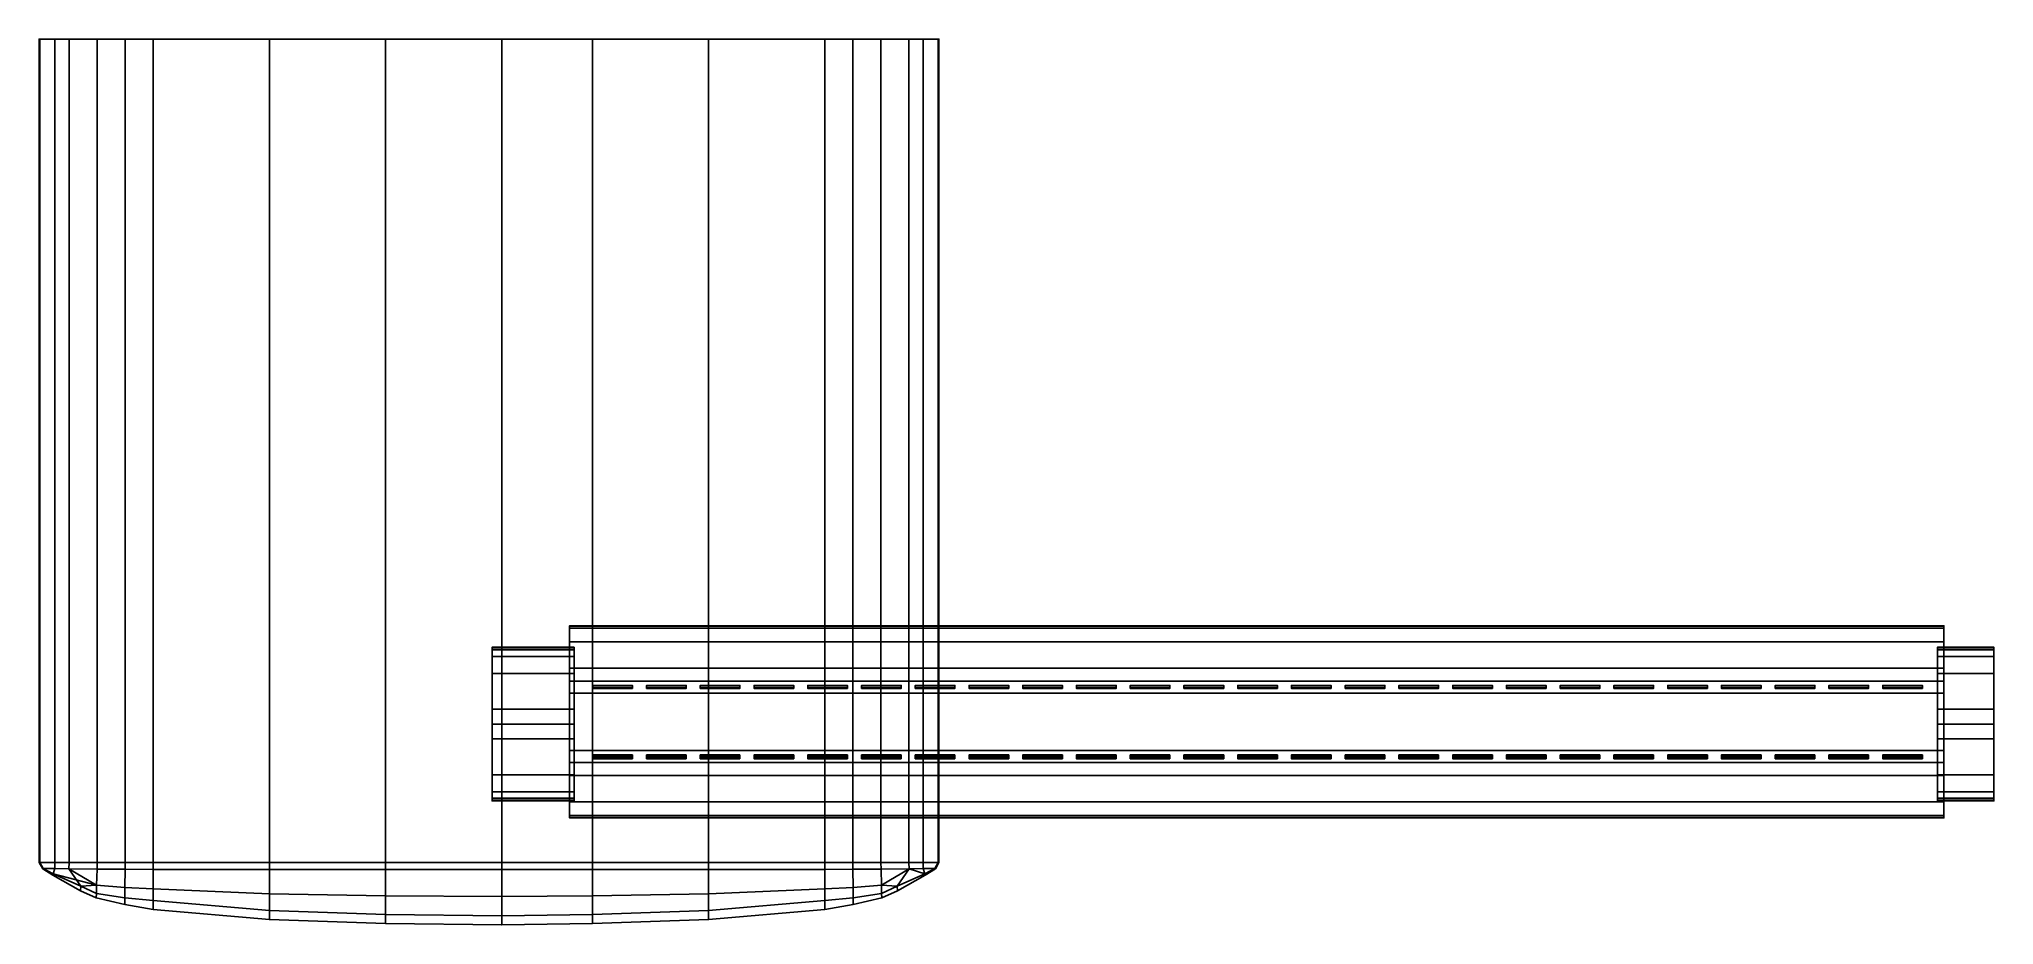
# Model space of a CAD drawing. Extents: x -16.4 to 60.7, y -34.9 to 0.
import ezdxf

# ---------------------------------------------------------------- set-up
doc = ezdxf.new("R2010")
doc.units = 0
for name, color, linetype in [('COSTURA', 80, 'CONTINUOUS'), ('COURO', 140, 'CONTINUOUS'), ('METAL', 230, 'CONTINUOUS')]:
    doc.layers.add(name, color=color, linetype=linetype)

msp = doc.modelspace()

# ---------------------------------------------------------------- linework, layer by layer
at = {"layer": 'COSTURA'}
for points in [[(7.011, -25.567, -11.195), (5.448, -25.567, -11.195), (5.448, -25.468, -10.631), (7.011, -25.468, -10.631)], [(7.011, -25.487, 10.456), (5.448, -25.487, 10.456), (5.448, -25.587, 11.019), (7.011, -25.587, 11.019)], [(9.129, -25.567, -11.195), (7.566, -25.567, -11.195), (7.566, -25.468, -10.631), (9.129, -25.468, -10.631)], [(9.129, -25.487, 10.456), (7.566, -25.487, 10.456), (7.566, -25.587, 11.019), (9.129, -25.587, 11.019)], [(11.247, -25.567, -11.195), (9.684, -25.567, -11.195), (9.684, -25.468, -10.631), (11.247, -25.468, -10.631)], [(11.247, -25.487, 10.456), (9.684, -25.487, 10.456), (9.684, -25.587, 11.019), (11.247, -25.587, 11.019)], [(13.365, -25.567, -11.195), (11.802, -25.567, -11.195), (11.802, -25.468, -10.631), (13.365, -25.468, -10.631)], [(13.365, -25.487, 10.456), (11.802, -25.487, 10.456), (11.802, -25.587, 11.019), (13.365, -25.587, 11.019)], [(15.483, -25.567, -11.195), (13.92, -25.567, -11.195), (13.92, -25.468, -10.631), (15.483, -25.468, -10.631)], [(15.483, -25.487, 10.456), (13.92, -25.487, 10.456), (13.92, -25.587, 11.019), (15.483, -25.587, 11.019)], [(17.601, -25.567, -11.195), (16.038, -25.567, -11.195), (16.038, -25.468, -10.631), (17.601, -25.468, -10.631)], [(17.601, -25.487, 10.456), (16.038, -25.487, 10.456), (16.038, -25.587, 11.019), (17.601, -25.587, 11.019)], [(19.719, -25.567, -11.195), (18.156, -25.567, -11.195), (18.156, -25.468, -10.631), (19.719, -25.468, -10.631)], [(19.719, -25.487, 10.456), (18.156, -25.487, 10.456), (18.156, -25.587, 11.019), (19.719, -25.587, 11.019)], [(21.837, -25.567, -11.195), (20.274, -25.567, -11.195), (20.274, -25.468, -10.631), (21.837, -25.468, -10.631)], [(21.837, -25.487, 10.456), (20.274, -25.487, 10.456), (20.274, -25.587, 11.019), (21.837, -25.587, 11.019)], [(23.955, -25.567, -11.195), (22.392, -25.567, -11.195), (22.392, -25.468, -10.631), (23.955, -25.468, -10.631)], [(23.955, -25.487, 10.456), (22.392, -25.487, 10.456), (22.392, -25.587, 11.019), (23.955, -25.587, 11.019)], [(26.074, -25.567, -11.195), (24.51, -25.567, -11.195), (24.51, -25.468, -10.631), (26.074, -25.468, -10.631)], [(26.074, -25.487, 10.456), (24.51, -25.487, 10.456), (24.51, -25.587, 11.019), (26.074, -25.587, 11.019)], [(28.192, -25.567, -11.195), (26.628, -25.567, -11.195), (26.628, -25.468, -10.631), (28.192, -25.468, -10.631)], [(28.192, -25.487, 10.456), (26.628, -25.487, 10.456), (26.628, -25.587, 11.019), (28.192, -25.587, 11.019)], [(30.31, -25.567, -11.195), (28.746, -25.567, -11.195), (28.746, -25.468, -10.631), (30.31, -25.468, -10.631)], [(30.31, -25.487, 10.456), (28.746, -25.487, 10.456), (28.746, -25.587, 11.019), (30.31, -25.587, 11.019)], [(32.428, -25.567, -11.195), (30.864, -25.567, -11.195), (30.864, -25.468, -10.631), (32.428, -25.468, -10.631)], [(32.428, -25.487, 10.456), (30.864, -25.487, 10.456), (30.864, -25.587, 11.019), (32.428, -25.587, 11.019)], [(34.546, -25.567, -11.195), (32.982, -25.567, -11.195), (32.982, -25.468, -10.631), (34.546, -25.468, -10.631)], [(34.546, -25.487, 10.456), (32.982, -25.487, 10.456), (32.982, -25.587, 11.019), (34.546, -25.587, 11.019)], [(36.664, -25.567, -11.195), (35.1, -25.567, -11.195), (35.1, -25.468, -10.631), (36.664, -25.468, -10.631)], [(36.664, -25.487, 10.456), (35.1, -25.487, 10.456), (35.1, -25.587, 11.019), (36.664, -25.587, 11.019)], [(38.782, -25.567, -11.195), (37.218, -25.567, -11.195), (37.218, -25.468, -10.631), (38.782, -25.468, -10.631)], [(38.782, -25.487, 10.456), (37.218, -25.487, 10.456), (37.218, -25.587, 11.019), (38.782, -25.587, 11.019)], [(40.9, -25.567, -11.195), (39.336, -25.567, -11.195), (39.336, -25.468, -10.631), (40.9, -25.468, -10.631)], [(40.9, -25.487, 10.456), (39.336, -25.487, 10.456), (39.336, -25.587, 11.019), (40.9, -25.587, 11.019)], [(43.018, -25.567, -11.195), (41.454, -25.567, -11.195), (41.454, -25.468, -10.631), (43.018, -25.468, -10.631)], [(43.018, -25.487, 10.456), (41.454, -25.487, 10.456), (41.454, -25.587, 11.019), (43.018, -25.587, 11.019)], [(45.136, -25.567, -11.195), (43.572, -25.567, -11.195), (43.572, -25.468, -10.631), (45.136, -25.468, -10.631)], [(45.136, -25.487, 10.456), (43.572, -25.487, 10.456), (43.572, -25.587, 11.019), (45.136, -25.587, 11.019)], [(47.254, -25.567, -11.195), (45.69, -25.567, -11.195), (45.69, -25.468, -10.631), (47.254, -25.468, -10.631)], [(47.254, -25.487, 10.456), (45.69, -25.487, 10.456), (45.69, -25.587, 11.019), (47.254, -25.587, 11.019)], [(49.372, -25.567, -11.195), (47.809, -25.567, -11.195), (47.809, -25.468, -10.631), (49.372, -25.468, -10.631)], [(49.372, -25.487, 10.456), (47.809, -25.487, 10.456), (47.809, -25.587, 11.019), (49.372, -25.587, 11.019)], [(51.49, -25.567, -11.195), (49.927, -25.567, -11.195), (49.927, -25.468, -10.631), (51.49, -25.468, -10.631)], [(51.49, -25.487, 10.456), (49.927, -25.487, 10.456), (49.927, -25.587, 11.019), (51.49, -25.587, 11.019)], [(53.608, -25.567, -11.195), (52.045, -25.567, -11.195), (52.045, -25.468, -10.631), (53.608, -25.468, -10.631)], [(53.608, -25.487, 10.456), (52.045, -25.487, 10.456), (52.045, -25.587, 11.019), (53.608, -25.587, 11.019)], [(55.726, -25.567, -11.195), (54.163, -25.567, -11.195), (54.163, -25.468, -10.631), (55.726, -25.468, -10.631)], [(55.726, -25.487, 10.456), (54.163, -25.487, 10.456), (54.163, -25.587, 11.019), (55.726, -25.587, 11.019)], [(57.844, -25.567, -11.195), (56.281, -25.567, -11.195), (56.281, -25.468, -10.631), (57.844, -25.468, -10.631)], [(57.844, -25.487, 10.456), (56.281, -25.487, 10.456), (56.281, -25.587, 11.019), (57.844, -25.587, 11.019)], [(7.011, -28.208, 11.019), (5.448, -28.208, 11.019), (5.448, -28.307, 10.456), (7.011, -28.307, 10.456)], [(7.011, -28.357, -10.49), (5.448, -28.357, -10.49), (5.448, -28.257, -11.053), (7.011, -28.257, -11.053)], [(9.129, -28.208, 11.019), (7.566, -28.208, 11.019), (7.566, -28.307, 10.456), (9.129, -28.307, 10.456)], [(9.129, -28.357, -10.49), (7.566, -28.357, -10.49), (7.566, -28.257, -11.053), (9.129, -28.257, -11.053)], [(11.247, -28.208, 11.019), (9.684, -28.208, 11.019), (9.684, -28.307, 10.456), (11.247, -28.307, 10.456)], [(11.247, -28.357, -10.49), (9.684, -28.357, -10.49), (9.684, -28.257, -11.053), (11.247, -28.257, -11.053)], [(13.365, -28.208, 11.019), (11.802, -28.208, 11.019), (11.802, -28.307, 10.456), (13.365, -28.307, 10.456)], [(13.365, -28.357, -10.49), (11.802, -28.357, -10.49), (11.802, -28.257, -11.053), (13.365, -28.257, -11.053)], [(15.483, -28.208, 11.019), (13.92, -28.208, 11.019), (13.92, -28.307, 10.456), (15.483, -28.307, 10.456)], [(15.483, -28.357, -10.49), (13.92, -28.357, -10.49), (13.92, -28.257, -11.053), (15.483, -28.257, -11.053)], [(17.601, -28.208, 11.019), (16.038, -28.208, 11.019), (16.038, -28.307, 10.456), (17.601, -28.307, 10.456)], [(17.601, -28.357, -10.49), (16.038, -28.357, -10.49), (16.038, -28.257, -11.053), (17.601, -28.257, -11.053)], [(19.719, -28.208, 11.019), (18.156, -28.208, 11.019), (18.156, -28.307, 10.456), (19.719, -28.307, 10.456)], [(19.719, -28.357, -10.49), (18.156, -28.357, -10.49), (18.156, -28.257, -11.053), (19.719, -28.257, -11.053)], [(21.837, -28.208, 11.019), (20.274, -28.208, 11.019), (20.274, -28.307, 10.456), (21.837, -28.307, 10.456)], [(21.837, -28.357, -10.49), (20.274, -28.357, -10.49), (20.274, -28.257, -11.053), (21.837, -28.257, -11.053)], [(23.955, -28.208, 11.019), (22.392, -28.208, 11.019), (22.392, -28.307, 10.456), (23.955, -28.307, 10.456)], [(23.955, -28.357, -10.49), (22.392, -28.357, -10.49), (22.392, -28.257, -11.053), (23.955, -28.257, -11.053)], [(26.074, -28.208, 11.019), (24.51, -28.208, 11.019), (24.51, -28.307, 10.456), (26.074, -28.307, 10.456)], [(26.074, -28.357, -10.49), (24.51, -28.357, -10.49), (24.51, -28.257, -11.053), (26.074, -28.257, -11.053)], [(28.192, -28.208, 11.019), (26.628, -28.208, 11.019), (26.628, -28.307, 10.456), (28.192, -28.307, 10.456)], [(28.192, -28.357, -10.49), (26.628, -28.357, -10.49), (26.628, -28.257, -11.053), (28.192, -28.257, -11.053)], [(30.31, -28.208, 11.019), (28.746, -28.208, 11.019), (28.746, -28.307, 10.456), (30.31, -28.307, 10.456)], [(30.31, -28.357, -10.49), (28.746, -28.357, -10.49), (28.746, -28.257, -11.053), (30.31, -28.257, -11.053)], [(32.428, -28.208, 11.019), (30.864, -28.208, 11.019), (30.864, -28.307, 10.456), (32.428, -28.307, 10.456)], [(32.428, -28.357, -10.49), (30.864, -28.357, -10.49), (30.864, -28.257, -11.053), (32.428, -28.257, -11.053)], [(34.546, -28.208, 11.019), (32.982, -28.208, 11.019), (32.982, -28.307, 10.456), (34.546, -28.307, 10.456)], [(34.546, -28.357, -10.49), (32.982, -28.357, -10.49), (32.982, -28.257, -11.053), (34.546, -28.257, -11.053)], [(36.664, -28.208, 11.019), (35.1, -28.208, 11.019), (35.1, -28.307, 10.456), (36.664, -28.307, 10.456)], [(36.664, -28.357, -10.49), (35.1, -28.357, -10.49), (35.1, -28.257, -11.053), (36.664, -28.257, -11.053)], [(38.782, -28.208, 11.019), (37.218, -28.208, 11.019), (37.218, -28.307, 10.456), (38.782, -28.307, 10.456)], [(38.782, -28.357, -10.49), (37.218, -28.357, -10.49), (37.218, -28.257, -11.053), (38.782, -28.257, -11.053)], [(40.9, -28.208, 11.019), (39.336, -28.208, 11.019), (39.336, -28.307, 10.456), (40.9, -28.307, 10.456)], [(40.9, -28.357, -10.49), (39.336, -28.357, -10.49), (39.336, -28.257, -11.053), (40.9, -28.257, -11.053)], [(43.018, -28.208, 11.019), (41.454, -28.208, 11.019), (41.454, -28.307, 10.456), (43.018, -28.307, 10.456)], [(43.018, -28.357, -10.49), (41.454, -28.357, -10.49), (41.454, -28.257, -11.053), (43.018, -28.257, -11.053)], [(45.136, -28.208, 11.019), (43.572, -28.208, 11.019), (43.572, -28.307, 10.456), (45.136, -28.307, 10.456)], [(45.136, -28.357, -10.49), (43.572, -28.357, -10.49), (43.572, -28.257, -11.053), (45.136, -28.257, -11.053)], [(47.254, -28.208, 11.019), (45.69, -28.208, 11.019), (45.69, -28.307, 10.456), (47.254, -28.307, 10.456)], [(47.254, -28.357, -10.49), (45.69, -28.357, -10.49), (45.69, -28.257, -11.053), (47.254, -28.257, -11.053)], [(49.372, -28.208, 11.019), (47.809, -28.208, 11.019), (47.809, -28.307, 10.456), (49.372, -28.307, 10.456)], [(49.372, -28.357, -10.49), (47.809, -28.357, -10.49), (47.809, -28.257, -11.053), (49.372, -28.257, -11.053)], [(51.49, -28.208, 11.019), (49.927, -28.208, 11.019), (49.927, -28.307, 10.456), (51.49, -28.307, 10.456)], [(51.49, -28.357, -10.49), (49.927, -28.357, -10.49), (49.927, -28.257, -11.053), (51.49, -28.257, -11.053)], [(53.608, -28.208, 11.019), (52.045, -28.208, 11.019), (52.045, -28.307, 10.456), (53.608, -28.307, 10.456)], [(53.608, -28.357, -10.49), (52.045, -28.357, -10.49), (52.045, -28.257, -11.053), (53.608, -28.257, -11.053)], [(55.726, -28.208, 11.019), (54.163, -28.208, 11.019), (54.163, -28.307, 10.456), (55.726, -28.307, 10.456)], [(55.726, -28.357, -10.49), (54.163, -28.357, -10.49), (54.163, -28.257, -11.053), (55.726, -28.257, -11.053)], [(57.844, -28.208, 11.019), (56.281, -28.208, 11.019), (56.281, -28.307, 10.456), (57.844, -28.307, 10.456)], [(57.844, -28.357, -10.49), (56.281, -28.357, -10.49), (56.281, -28.257, -11.053), (57.844, -28.257, -11.053)]]:
    msp.add_3dface(points, dxfattribs=at)

# ---------------------------------------------------------------- meshes
at = {"layer": 'COURO'}
mesh = msp.add_polyface(dxfattribs=at)
corners = [(4.536, -28.038, -12.5), (4.536, -28.038, -12.5), (4.536, -28.038, -12.5), (4.536, -25.767, -12.5), (4.536, -25.767, -12.5), (4.536, -25.767, -12.5), (4.536, -28.507, -9.374), (4.536, -28.507, -9.374), (4.536, -28.507, -9.374), (4.536, -25.297, -9.374), (4.536, -25.297, -9.374), (4.536, -25.297, -9.374), (4.536, -29.011, -7.118), (4.536, -29.011, -7.118), (4.536, -29.011, -7.118), (4.536, -24.793, -7.118), (4.536, -24.793, -7.118), (4.536, -24.793, -7.118), (4.536, -27.964, -7.112), (4.536, -25.84, -7.112), (4.536, -30.058, -4.132), (4.536, -30.058, -4.132), (4.536, -30.058, -4.132), (4.536, -23.747, -4.132), (4.536, -23.747, -4.132), (4.536, -23.747, -4.132), (4.536, -30.599, -1.672), (4.536, -30.599, -1.672), (4.536, -30.599, -1.672), (4.536, -23.205, -1.672), (4.536, -23.205, -1.672), (4.536, -23.205, -1.672), (4.536, -30.667, -0.933), (4.536, -30.667, -0.933), (4.536, -30.667, -0.933), (4.536, -23.137, -0.933), (4.536, -23.137, -0.933), (4.536, -23.137, -0.933), (4.536, -27.891, -0.875), (4.536, -25.914, -0.875), (4.536, -30.69, -0.194), (4.536, -30.69, -0.194), (4.536, -30.69, -0.194), (4.536, -27.891, -0.194), (4.536, -25.914, -0.194), (4.536, -23.115, -0.194), (4.536, -23.115, -0.194), (4.536, -23.115, -0.194), (4.536, -27.891, 0.487), (4.536, -25.914, 0.487), (4.536, -30.667, 0.545), (4.536, -30.667, 0.545), (4.536, -30.667, 0.545), (4.536, -23.137, 0.545), (4.536, -23.137, 0.545), (4.536, -23.137, 0.545), (4.536, -30.599, 1.284), (4.536, -30.599, 1.284), (4.536, -30.599, 1.284), (4.536, -23.205, 1.284), (4.536, -23.205, 1.284), (4.536, -23.205, 1.284), (4.536, -30.058, 3.744), (4.536, -30.058, 3.744), (4.536, -30.058, 3.744), (4.536, -23.747, 3.744), (4.536, -23.747, 3.744), (4.536, -23.747, 3.744), (4.536, -27.964, 6.724), (4.536, -25.84, 6.724), (4.536, -29.011, 6.73), (4.536, -29.011, 6.73), (4.536, -29.011, 6.73), (4.536, -24.793, 6.73), (4.536, -24.793, 6.73), (4.536, -24.793, 6.73), (4.536, -28.507, 8.986), (4.536, -28.507, 8.986), (4.536, -28.507, 8.986), (4.536, -25.297, 8.986), (4.536, -25.297, 8.986), (4.536, -25.297, 8.986), (4.536, -28.038, 12.112), (4.536, -28.038, 12.112), (4.536, -28.038, 12.112), (4.536, -25.767, 12.112), (4.536, -25.767, 12.112), (4.536, -25.767, 12.112), (58.694, -28.038, -12.5), (58.694, -28.038, -12.5), (58.694, -28.038, -12.5), (58.694, -25.767, -12.5), (58.694, -25.767, -12.5), (58.694, -25.767, -12.5), (58.694, -28.507, -9.374), (58.694, -28.507, -9.374), (58.694, -28.507, -9.374), (58.694, -25.297, -9.374), (58.694, -25.297, -9.374), (58.694, -25.297, -9.374), (58.694, -29.011, -7.118), (58.694, -29.011, -7.118), (58.694, -29.011, -7.118), (58.694, -24.793, -7.118), (58.694, -24.793, -7.118), (58.694, -24.793, -7.118), (58.694, -27.964, -7.112), (58.694, -25.84, -7.112), (58.694, -30.058, -4.132), (58.694, -30.058, -4.132), (58.694, -30.058, -4.132), (58.694, -23.747, -4.132), (58.694, -23.747, -4.132), (58.694, -23.747, -4.132), (58.694, -30.599, -1.672), (58.694, -30.599, -1.672), (58.694, -30.599, -1.672), (58.694, -23.205, -1.672), (58.694, -23.205, -1.672), (58.694, -23.205, -1.672), (58.694, -30.667, -0.933), (58.694, -30.667, -0.933), (58.694, -30.667, -0.933), (58.694, -23.137, -0.933), (58.694, -23.137, -0.933), (58.694, -23.137, -0.933), (58.694, -27.891, -0.875), (58.694, -25.914, -0.875), (58.694, -30.69, -0.194), (58.694, -30.69, -0.194), (58.694, -30.69, -0.194), (58.694, -27.891, -0.194), (58.694, -25.914, -0.194), (58.694, -23.115, -0.194), (58.694, -23.115, -0.194), (58.694, -23.115, -0.194), (58.694, -27.891, 0.487), (58.694, -25.914, 0.487), (58.694, -30.667, 0.545), (58.694, -30.667, 0.545), (58.694, -30.667, 0.545), (58.694, -23.137, 0.545), (58.694, -23.137, 0.545), (58.694, -23.137, 0.545), (58.694, -30.599, 1.284), (58.694, -30.599, 1.284), (58.694, -30.599, 1.284), (58.694, -23.205, 1.284), (58.694, -23.205, 1.284), (58.694, -23.205, 1.284), (58.694, -30.058, 3.744), (58.694, -30.058, 3.744), (58.694, -30.058, 3.744), (58.694, -23.747, 3.744), (58.694, -23.747, 3.744), (58.694, -23.747, 3.744), (58.694, -27.964, 6.724), (58.694, -25.84, 6.724), (58.694, -29.011, 6.73), (58.694, -29.011, 6.73), (58.694, -29.011, 6.73), (58.694, -24.793, 6.73), (58.694, -24.793, 6.73), (58.694, -24.793, 6.73), (58.694, -28.507, 8.986), (58.694, -28.507, 8.986), (58.694, -28.507, 8.986), (58.694, -25.297, 8.986), (58.694, -25.297, 8.986), (58.694, -25.297, 8.986), (58.694, -28.038, 12.112), (58.694, -28.038, 12.112), (58.694, -28.038, 12.112), (58.694, -25.767, 12.112), (58.694, -25.767, 12.112), (58.694, -25.767, 12.112)]
mesh.append_faces([[corners[k] for k in face] for face in [(84, 171, 174, 87), (76, 82, 68, 70), (69, 85, 79, 73), (153, 148, 61, 66), (75, 162, 154, 67), (173, 167, 80, 86), (63, 58, 145, 150), (159, 72, 64, 151), (83, 77, 164, 170), (69, 68, 82, 85), (141, 134, 47, 54), (147, 142, 55, 60), (51, 42, 129, 138), (57, 52, 139, 144), (44, 49, 53, 45), (137, 132, 135, 143), (149, 155, 163, 157), (149, 157, 137, 143), (43, 48, 49, 44), (40, 50, 48, 43), (136, 131, 132, 137), (157, 156, 136, 137), (140, 130, 131, 136), (156, 160, 152, 140), (152, 146, 140, 140), (136, 156, 140, 140), (48, 50, 56, 62), (48, 62, 70, 68), (65, 59, 53, 49), (65, 49, 69, 73), (81, 168, 161, 74), (165, 78, 71, 158), (49, 48, 68, 69), (157, 163, 169, 175), (175, 172, 156, 157), (166, 160, 156, 172), (1, 4, 91, 88), (6, 12, 18, 0), (19, 15, 9, 3), (112, 25, 30, 117), (16, 24, 111, 103), (92, 5, 11, 98), (22, 109, 114, 27), (100, 108, 21, 13), (2, 89, 95, 8), (19, 3, 0, 18), (124, 37, 46, 133), (118, 31, 36, 123), (34, 121, 128, 41), (28, 115, 120, 33), (44, 45, 35, 39), (127, 125, 135, 132), (105, 113, 119, 107), (127, 107, 119, 125), (43, 44, 39, 38), (40, 43, 38, 32), (126, 127, 132, 131), (107, 127, 126, 106), (122, 126, 131, 130), (122, 116, 110, 106), (110, 102, 106, 106), (126, 122, 106, 106), (26, 32, 38, 20), (12, 20, 38, 18), (35, 29, 23, 39), (19, 39, 23, 15), (10, 17, 104, 97), (94, 101, 14, 7), (39, 19, 18, 38), (107, 93, 99, 105), (93, 107, 106, 90), (96, 90, 106, 102)]])
at = {"layer": 'METAL'}
mesh = msp.add_polyface(dxfattribs=at)
corners = [(-14.087, 0, 2.024), (-15.194, 0, 1.572), (-15.194, -32.443, 1.572), (-14.087, -32.443, 2.024), (-14.087, 0, -2.294), (-12.981, 0, -2.691), (-12.981, -32.443, -2.691), (-14.087, -32.443, -2.294), (-7.297, -32.443, 3.962), (-7.297, 0, 3.962), (-11.874, 0, 2.805), (-11.874, -32.443, 2.805), (-2.72, -32.443, 4.656), (-2.72, 0, 4.656), (-7.297, 0, 3.962), (-7.297, -32.443, 3.962), (1.858, -32.443, 4.888), (1.858, 0, 4.888), (-2.72, 0, 4.656), (-2.72, -32.443, 4.656), (-2.72, -32.443, -4.927), (-2.72, 0, -4.927), (1.858, 0, -5.158), (1.858, -32.443, -5.158), (-7.297, -32.443, -4.232), (-7.297, 0, -4.232), (-2.72, 0, -4.927), (-2.72, -32.443, -4.927), (-11.874, -32.443, -3.075), (-11.874, 0, -3.075), (-7.297, 0, -4.232), (-7.297, -32.443, -4.232), (-16.373, -32.443, -0.261), (-16.373, 0, -0.261), (-16.349, 0, -0.513), (-16.349, -32.443, -0.513), (-16.373, -32.443, -0.009), (-16.373, 0, -0.009), (-16.373, 0, -0.261), (-16.373, -32.443, -0.261), (-11.874, 0, 2.805), (-12.981, 0, 2.421), (-12.981, -32.443, 2.421), (-11.874, -32.443, 2.805), (-12.981, 0, 2.421), (-14.087, 0, 2.024), (-14.087, -32.443, 2.024), (-12.981, -32.443, 2.421), (-15.194, 0, -1.842), (-14.087, 0, -2.294), (-14.087, -32.443, -2.294), (-15.194, -32.443, -1.842), (-11.874, -32.443, -3.075), (-12.981, -32.443, -2.691), (-12.981, 0, -2.691), (-11.874, 0, -3.075), (1.858, -32.443, 4.888), (5.435, -32.443, 4.656), (5.435, 0, 4.656), (1.858, 0, 4.888), (5.435, -32.443, -4.927), (1.858, -32.443, -5.158), (1.858, 0, -5.158), (5.435, 0, -4.927), (4.709, -27.577, -10.745), (4.709, -27.577, -0.803), (4.709, -29.994, -0.854), (4.709, -29.914, -1.515), (1.482, -27.577, 10.357), (1.482, -28.987, 6.402), (4.709, -28.987, 6.402), (4.709, -27.577, 10.357), (4.709, -27.577, -10.745), (4.709, -28.987, -6.79), (1.482, -28.987, -6.79), (1.482, -27.577, -10.745), (1.482, -27.577, -0.803), (1.482, -27.577, -10.745), (1.482, -28.987, -6.79), (1.482, -29.914, -1.515), (4.709, -27.577, 0.415), (4.709, -27.577, 10.357), (4.709, -28.987, 6.402), (4.709, -29.914, 1.127), (1.482, -27.577, 10.357), (4.709, -27.577, 10.357), (4.709, -26.992, 10.357), (1.482, -26.992, 10.357), (4.709, -27.577, -10.745), (1.482, -27.577, -10.745), (1.482, -26.992, -10.745), (4.709, -26.992, -10.745), (1.482, -27.577, 0.415), (1.482, -27.577, 10.357), (1.482, -26.992, 10.357), (1.482, -26.992, 0.415), (1.482, -27.577, -0.194), (1.482, -26.992, -0.194), (1.482, -26.992, -0.803), (1.482, -26.992, -10.745), (1.482, -24.998, 6.402), (1.482, -24.322, 3.325), (1.482, -24.071, 1.127), (1.482, -26.408, 10.357), (1.482, -23.991, 0.466), (1.482, -26.408, 0.415), (1.482, -24.322, 3.325), (4.709, -24.322, 3.325), (4.709, -24.071, 1.127), (1.482, -24.071, 1.127), (1.482, -24.998, 6.402), (4.709, -24.998, 6.402), (4.709, -24.322, 3.325), (1.482, -24.322, 3.325), (1.482, -26.408, 10.357), (4.709, -26.408, 10.357), (4.709, -24.998, 6.402), (1.482, -24.998, 6.402), (4.709, -24.322, -3.713), (1.482, -24.322, -3.713), (1.482, -24.071, -1.515), (4.709, -24.071, -1.515), (4.709, -24.998, -6.79), (1.482, -24.998, -6.79), (1.482, -24.322, -3.713), (4.709, -24.322, -3.713), (4.709, -26.408, -10.745), (1.482, -26.408, -10.745), (1.482, -24.998, -6.79), (4.709, -24.998, -6.79), (1.482, -23.991, -0.854), (4.709, -23.991, -0.854), (4.709, -24.071, -1.515), (1.482, -24.071, -1.515), (1.482, -23.964, -0.194), (4.709, -23.964, -0.194), (4.709, -23.991, -0.854), (1.482, -23.991, -0.854), (1.482, -23.991, 0.466), (4.709, -23.991, 0.466), (4.709, -23.964, -0.194), (1.482, -23.964, -0.194), (1.482, -24.071, 1.127), (4.709, -24.071, 1.127), (4.709, -23.991, 0.466), (1.482, -23.991, 0.466), (1.482, -23.964, -0.194), (1.482, -26.408, -0.194), (1.482, -23.991, -0.854), (1.482, -26.408, -0.803), (1.482, -24.071, -1.515), (1.482, -24.998, -6.79), (1.482, -24.322, -3.713), (1.482, -26.408, -10.745), (1.482, -26.408, 10.357), (4.709, -26.408, 10.357), (4.709, -26.408, -10.745), (1.482, -26.408, -10.745)]
mesh.append_faces([[corners[k] for k in face] for face in [(0, 1, 2, 3), (4, 5, 6, 7), (8, 9, 10, 11), (12, 13, 14, 15), (16, 17, 18, 19), (20, 21, 22, 23), (24, 25, 26, 27), (28, 29, 30, 31), (32, 33, 34, 35), (36, 37, 38, 39), (40, 41, 42, 43), (44, 45, 46, 47), (48, 49, 50, 51), (52, 53, 54, 55), (56, 57, 58, 59), (60, 61, 62, 63), (64, 65, 66, 67), (68, 69, 70, 71), (72, 73, 74, 75), (76, 77, 78, 79), (80, 81, 82, 83), (84, 85, 86, 87), (88, 89, 90, 91), (92, 93, 94, 95), (96, 92, 95, 97), (76, 96, 97, 98), (77, 76, 98, 99), (100, 101, 102, 103), (103, 102, 104, 105), (106, 107, 108, 109), (110, 111, 112, 113), (114, 115, 116, 117), (118, 119, 120, 121), (122, 123, 124, 125), (126, 127, 128, 129), (130, 131, 132, 133), (134, 135, 136, 137), (138, 139, 140, 141), (142, 143, 144, 145), (146, 147, 105, 104), (148, 149, 147, 146), (149, 148, 150, 151), (150, 152, 151, 151), (149, 151, 153, 153), (154, 87, 86, 155), (156, 91, 90, 157), (105, 95, 94, 103), (147, 97, 95, 105), (149, 98, 97, 147), (153, 99, 98, 149)]])
mesh = msp.add_polyface(dxfattribs=at)
corners = [(-14.111, 0, 1.16), (-15.23, 0, 0.889), (-15.194, 0, 1.572), (-14.087, 0, 2.024), (-7.297, 0, 2.323), (-11.874, 0, 1.629), (-11.874, 0, 2.805), (-7.297, 0, 3.962), (-2.72, 0, 2.74), (-2.72, 0, 4.656), (1.858, 0, 2.879), (1.858, 0, 4.888), (-14.123, 0, 0.297), (-15.248, 0, 0.206), (-14.123, 0, -0.567), (-15.248, 0, -0.477), (-15.23, 0, -1.159), (-14.111, 0, -1.431), (-15.194, 0, -1.842), (-14.087, 0, -2.294), (-7.297, 0, 0.684), (-11.874, 0, 0.453), (-7.297, 0, -0.955), (-11.874, 0, -0.723), (-7.297, 0, -2.593), (-11.874, 0, -1.899), (-7.297, 0, -4.232), (-11.874, 0, -3.075), (-2.72, 0, 0.823), (-2.72, 0, -1.093), (-2.72, 0, -3.01), (-2.72, 0, -4.927), (1.858, 0, 0.869), (1.858, 0, -1.14), (1.858, 0, -3.149), (1.858, 0, -5.158), (-16.349, -32.443, 0.243), (-16.349, 0, 0.243), (-16.373, 0, -0.009), (-16.373, -32.443, -0.009), (-15.748, -32.443, 1.24), (-15.194, -32.443, 1.572), (-15.194, 0, 1.572), (-15.748, 0, 1.24), (-15.748, 0, -1.511), (-15.194, 0, -1.842), (-15.194, -32.443, -1.842), (-15.748, -32.443, -1.511), (-12.993, 0, 1.399), (-12.981, 0, 2.421), (-15.748, 0, 1.24), (-15.79, 0, 0.69), (-12.999, 0, 0.376), (-15.811, 0, 0.14), (-12.999, 0, -0.646), (-15.811, 0, -0.41), (-12.993, 0, -1.669), (-15.79, 0, -0.96), (-12.981, 0, -2.691), (-15.748, 0, -1.511), (-16.349, -32.443, 0.243), (-15.748, -32.443, 1.24), (-15.748, 0, 1.24), (-16.349, 0, 0.243), (-16.349, 0, -0.513), (-15.748, 0, -1.511), (-15.748, -32.443, -1.511), (-16.349, -32.443, -0.513), (-16.349, 0, 0.243), (-16.373, 0, -0.009), (-16.373, 0, -0.261), (-16.349, 0, -0.513), (5.435, 0, 4.656), (5.435, 0, 2.74), (5.435, 0, 0.823), (5.435, 0, -1.093), (5.435, 0, -3.01), (5.435, 0, -4.927)]
mesh.append_faces([[corners[k] for k in face] for face in [(0, 1, 2, 3), (4, 5, 6, 7), (8, 4, 7, 9), (10, 8, 9, 11), (12, 13, 1, 0), (14, 15, 13, 12), (16, 15, 14, 17), (18, 16, 17, 19), (20, 21, 5, 4), (22, 23, 21, 20), (24, 25, 23, 22), (26, 27, 25, 24), (28, 20, 4, 8), (29, 22, 20, 28), (30, 24, 22, 29), (31, 26, 24, 30), (32, 28, 8, 10), (33, 29, 28, 32), (34, 30, 29, 33), (35, 31, 30, 34), (36, 37, 38, 39), (40, 41, 42, 43), (44, 45, 46, 47), (5, 48, 49, 6), (48, 0, 3, 49), (50, 2, 1, 51), (21, 52, 48, 5), (52, 12, 0, 48), (51, 1, 13, 53), (23, 54, 52, 21), (54, 14, 12, 52), (53, 13, 15, 55), (56, 54, 23, 25), (17, 14, 54, 56), (15, 16, 57, 55), (58, 56, 25, 27), (19, 17, 56, 58), (16, 18, 59, 57), (60, 61, 62, 63), (64, 65, 66, 67), (50, 51, 68, 68), (68, 51, 53, 69), (69, 53, 55, 70), (55, 57, 71, 70), (57, 59, 71, 71), (10, 11, 72, 73), (32, 10, 73, 74), (33, 32, 74, 75), (34, 33, 75, 76), (35, 34, 76, 77)]])
mesh = msp.add_polyface(dxfattribs=at)
corners = [(16.803, 0, 2.024), (16.803, -32.443, 2.024), (17.909, -32.443, 1.572), (17.909, 0, 1.572), (16.803, 0, -2.294), (16.803, -32.443, -2.294), (15.696, -32.443, -2.691), (15.696, 0, -2.691), (10.012, -32.443, 3.962), (14.589, -32.443, 2.805), (14.589, 0, 2.805), (10.012, 0, 3.962), (5.435, -32.443, 4.656), (10.012, -32.443, 3.962), (10.012, 0, 3.962), (5.435, 0, 4.656), (10.012, -32.443, -4.232), (5.435, -32.443, -4.927), (5.435, 0, -4.927), (10.012, 0, -4.232), (14.589, -32.443, -3.075), (10.012, -32.443, -4.232), (10.012, 0, -4.232), (14.589, 0, -3.075), (16.827, 0, 1.16), (16.803, 0, 2.024), (17.909, 0, 1.572), (17.945, 0, 0.889), (10.012, 0, 2.323), (10.012, 0, 3.962), (14.589, 0, 2.805), (14.589, 0, 1.629), (5.435, 0, 2.74), (5.435, 0, 4.656), (16.839, 0, 0.297), (17.963, 0, 0.206), (16.839, 0, -0.567), (17.963, 0, -0.477), (17.945, 0, -1.159), (16.827, 0, -1.431), (17.909, 0, -1.842), (16.803, 0, -2.294), (10.012, 0, 0.684), (14.589, 0, 0.453), (10.012, 0, -0.955), (14.589, 0, -0.723), (10.012, 0, -2.593), (14.589, 0, -1.899), (10.012, 0, -4.232), (14.589, 0, -3.075), (5.435, 0, 0.823), (5.435, 0, -1.093), (5.435, 0, -3.01), (5.435, 0, -4.927), (14.589, 0, 2.805), (14.589, -32.443, 2.805), (15.696, -32.443, 2.421), (15.696, 0, 2.421), (15.696, 0, 2.421), (15.696, -32.443, 2.421), (16.803, -32.443, 2.024), (16.803, 0, 2.024), (17.909, 0, -1.842), (17.909, -32.443, -1.842), (16.803, -32.443, -2.294), (16.803, 0, -2.294), (14.589, -32.443, -3.075), (14.589, 0, -3.075), (15.696, 0, -2.691), (15.696, -32.443, -2.691), (15.696, 0, 2.421), (15.708, 0, 1.399), (15.714, 0, 0.376), (15.714, 0, -0.646), (15.708, 0, -1.669), (15.696, 0, -2.691), (4.709, -27.577, -0.803), (4.709, -27.577, -10.745), (4.709, -26.992, -10.745), (4.709, -26.992, -0.803), (4.709, -27.577, -0.194), (4.709, -26.992, -0.194), (4.709, -27.577, 0.415), (4.709, -26.992, 0.415), (4.709, -27.577, 10.357), (4.709, -26.992, 10.357), (4.709, -24.998, -6.79), (4.709, -24.322, -3.713), (4.709, -24.071, -1.515), (4.709, -26.408, -10.745), (4.709, -23.991, -0.854), (4.709, -26.408, -0.803), (4.709, -23.964, -0.194), (4.709, -26.408, -0.194), (4.709, -23.991, 0.466), (4.709, -26.408, 0.415), (4.709, -24.071, 1.127), (4.709, -24.998, 6.402), (4.709, -24.322, 3.325), (4.709, -26.408, 10.357)]
mesh.append_faces([[corners[k] for k in face] for face in [(0, 1, 2, 3), (4, 5, 6, 7), (8, 9, 10, 11), (12, 13, 14, 15), (16, 17, 18, 19), (20, 21, 22, 23), (24, 25, 26, 27), (28, 29, 30, 31), (32, 33, 29, 28), (34, 24, 27, 35), (36, 34, 35, 37), (38, 39, 36, 37), (40, 41, 39, 38), (42, 28, 31, 43), (44, 42, 43, 45), (46, 44, 45, 47), (48, 46, 47, 49), (50, 32, 28, 42), (51, 50, 42, 44), (52, 51, 44, 46), (53, 52, 46, 48), (54, 55, 56, 57), (58, 59, 60, 61), (62, 63, 64, 65), (66, 67, 68, 69), (31, 30, 70, 71), (71, 70, 25, 24), (43, 31, 71, 72), (72, 71, 24, 34), (45, 43, 72, 73), (73, 72, 34, 36), (74, 47, 45, 73), (39, 74, 73, 36), (75, 49, 47, 74), (41, 75, 74, 39), (76, 77, 78, 79), (80, 76, 79, 81), (82, 80, 81, 83), (84, 82, 83, 85), (86, 87, 88, 89), (89, 88, 90, 91), (92, 93, 91, 90), (94, 95, 93, 92), (95, 94, 96, 97), (96, 98, 97, 97), (95, 97, 99, 99), (91, 79, 78, 89), (93, 81, 79, 91), (95, 83, 81, 93), (99, 85, 83, 95)]])
mesh = msp.add_polyface(dxfattribs=at)
corners = [(19.088, -32.443, -0.261), (19.064, -32.443, -0.513), (19.064, 0, -0.513), (19.088, 0, -0.261), (19.088, -32.443, -0.009), (19.088, -32.443, -0.261), (19.088, 0, -0.261), (19.088, 0, -0.009), (19.064, -32.443, 0.243), (19.088, -32.443, -0.009), (19.088, 0, -0.009), (19.064, 0, 0.243), (18.463, -32.443, 1.24), (18.463, 0, 1.24), (17.909, 0, 1.572), (17.909, -32.443, 1.572), (18.463, 0, -1.511), (18.463, -32.443, -1.511), (17.909, -32.443, -1.842), (17.909, 0, -1.842), (18.463, 0, 1.24), (18.505, 0, 0.69), (17.945, 0, 0.889), (17.909, 0, 1.572), (18.526, 0, 0.14), (17.963, 0, 0.206), (18.526, 0, -0.41), (17.963, 0, -0.477), (18.505, 0, -0.96), (17.945, 0, -1.159), (18.463, 0, -1.511), (17.909, 0, -1.842), (19.064, -32.443, 0.243), (19.064, 0, 0.243), (18.463, 0, 1.24), (18.463, -32.443, 1.24), (19.064, 0, -0.513), (19.064, -32.443, -0.513), (18.463, -32.443, -1.511), (18.463, 0, -1.511), (19.064, 0, 0.243), (19.088, 0, -0.009), (19.088, 0, -0.261), (19.064, 0, -0.513), (18.473, -32.679, -1.373), (18.463, -32.443, -1.511), (19.064, -32.443, -0.513), (18.927, -32.678, -0.623), (18.927, -32.678, 0.353), (18.528, -32.894, 0.687), (18.546, -32.939, 0.14), (18.948, -32.69, 0.028), (18.948, -32.69, 0.028), (18.546, -32.939, 0.14), (18.546, -32.939, -0.41), (18.948, -32.69, -0.298), (18.948, -32.69, -0.298), (18.546, -32.939, -0.41), (18.528, -32.894, -0.957), (18.927, -32.678, -0.623), (18.473, -32.679, 1.103), (18.463, -32.443, 1.24), (17.909, -32.443, 1.572), (17.917, -32.696, 1.419), (17.917, -32.696, -1.689), (17.909, -32.443, -1.842), (18.463, -32.443, -1.511), (18.473, -32.679, -1.373), (18.927, -32.678, 0.353), (19.064, -32.443, 0.243), (18.463, -32.443, 1.24), (18.473, -32.679, 1.103), (18.927, -32.678, -0.623), (18.528, -32.894, -0.957), (18.473, -32.679, -1.373), (19.064, -32.443, 0.243), (18.927, -32.678, 0.353), (18.948, -32.69, 0.028), (19.088, -32.443, -0.009), (19.088, -32.443, -0.009), (18.948, -32.69, 0.028), (18.948, -32.69, -0.298), (19.088, -32.443, -0.261), (19.088, -32.443, -0.261), (18.948, -32.69, -0.298), (18.927, -32.678, -0.623), (19.064, -32.443, -0.513), (18.473, -32.679, 1.103), (18.528, -32.894, 0.687), (18.927, -32.678, 0.353), (18.546, -32.939, 0.14), (17.455, -33.565, 0.272), (17.455, -33.565, -0.543), (18.546, -32.939, -0.41), (17.917, -32.696, 1.419), (17.439, -33.379, 1.072), (18.528, -32.894, 0.687), (18.473, -32.679, 1.103), (18.528, -32.894, -0.957), (17.917, -32.696, -1.689), (18.473, -32.679, -1.373), (58.437, -27.577, 10.357), (58.437, -27.577, 0.415), (58.437, -29.994, 0.466), (58.437, -29.914, 1.127), (58.437, -29.663, 3.325), (58.437, -28.987, 6.402), (58.437, -30.021, -0.194), (58.437, -27.577, -0.194), (58.437, -29.994, -0.854), (58.437, -27.577, -0.803), (58.437, -27.577, -10.745), (58.437, -28.987, -6.79), (58.437, -29.914, -1.515), (58.437, -29.663, -3.713), (58.437, -26.992, 10.357), (58.437, -26.992, 0.415), (58.437, -26.992, -0.194), (58.437, -26.992, -0.803), (58.437, -26.992, -10.745), (58.437, -24.998, 6.402), (58.437, -24.322, 3.325), (58.437, -24.071, 1.127), (58.437, -26.408, 10.357), (58.437, -23.991, 0.466), (58.437, -26.408, 0.415), (58.437, -23.964, -0.194), (58.437, -26.408, -0.194), (58.437, -23.991, -0.854), (58.437, -26.408, -0.803), (58.437, -24.071, -1.515), (58.437, -24.998, -6.79), (58.437, -24.322, -3.713), (58.437, -26.408, -10.745)]
mesh.append_faces([[corners[k] for k in face] for face in [(0, 1, 2, 3), (4, 5, 6, 7), (8, 9, 10, 11), (12, 13, 14, 15), (16, 17, 18, 19), (20, 21, 22, 23), (21, 24, 25, 22), (24, 26, 27, 25), (27, 26, 28, 29), (29, 28, 30, 31), (32, 33, 34, 35), (36, 37, 38, 39), (20, 40, 21, 21), (40, 41, 24, 21), (41, 42, 26, 24), (26, 42, 43, 28), (28, 43, 30, 30), (44, 45, 46, 47), (48, 49, 50, 51), (52, 53, 54, 55), (56, 57, 58, 59), (60, 61, 62, 63), (64, 65, 66, 67), (68, 69, 70, 71), (72, 73, 74, 74), (75, 76, 77, 78), (79, 80, 81, 82), (83, 84, 85, 86), (87, 88, 89, 89), (90, 91, 92, 93), (94, 95, 96, 97), (98, 99, 100, 100), (101, 102, 103, 104), (104, 105, 106, 101), (107, 103, 102, 108), (109, 107, 108, 110), (110, 111, 112, 113), (112, 114, 113, 113), (110, 113, 109, 109), (102, 101, 115, 116), (108, 102, 116, 117), (110, 108, 117, 118), (111, 110, 118, 119), (120, 121, 122, 123), (123, 122, 124, 125), (126, 127, 125, 124), (128, 129, 127, 126), (129, 128, 130, 131), (130, 132, 131, 131), (129, 131, 133, 133)]])
mesh = msp.add_polyface(dxfattribs=at)
corners = [(60.664, -27.577, -10.745), (60.664, -27.577, -0.803), (60.664, -29.994, -0.854), (60.664, -29.914, -1.515), (60.664, -29.663, -3.713), (60.664, -28.987, -6.79), (58.437, -29.663, 3.325), (58.437, -29.914, 1.127), (60.664, -29.914, 1.127), (60.664, -29.663, 3.325), (58.437, -28.987, 6.402), (58.437, -29.663, 3.325), (60.664, -29.663, 3.325), (60.664, -28.987, 6.402), (58.437, -27.577, 10.357), (58.437, -28.987, 6.402), (60.664, -28.987, 6.402), (60.664, -27.577, 10.357), (60.664, -29.663, -3.713), (60.664, -29.914, -1.515), (58.437, -29.914, -1.515), (58.437, -29.663, -3.713), (60.664, -28.987, -6.79), (60.664, -29.663, -3.713), (58.437, -29.663, -3.713), (58.437, -28.987, -6.79), (60.664, -27.577, -10.745), (60.664, -28.987, -6.79), (58.437, -28.987, -6.79), (58.437, -27.577, -10.745), (58.437, -29.994, -0.854), (58.437, -29.914, -1.515), (60.664, -29.914, -1.515), (60.664, -29.994, -0.854), (58.437, -30.021, -0.194), (58.437, -29.994, -0.854), (60.664, -29.994, -0.854), (60.664, -30.021, -0.194), (58.437, -29.994, 0.466), (58.437, -30.021, -0.194), (60.664, -30.021, -0.194), (60.664, -29.994, 0.466), (58.437, -29.914, 1.127), (58.437, -29.994, 0.466), (60.664, -29.994, 0.466), (60.664, -29.914, 1.127), (60.664, -30.021, -0.194), (60.664, -27.577, -0.194), (60.664, -29.994, 0.466), (60.664, -27.577, 0.415), (60.664, -27.577, 10.357), (60.664, -28.987, 6.402), (60.664, -29.914, 1.127), (60.664, -29.663, 3.325), (58.437, -27.577, 10.357), (60.664, -27.577, 10.357), (60.664, -26.992, 10.357), (58.437, -26.992, 10.357), (60.664, -27.577, -10.745), (58.437, -27.577, -10.745), (58.437, -26.992, -10.745), (60.664, -26.992, -10.745), (60.664, -26.992, -10.745), (60.664, -26.992, -0.803), (60.664, -26.992, -0.194), (60.664, -26.992, 0.415), (60.664, -26.992, 10.357), (60.664, -24.998, -6.79), (60.664, -24.322, -3.713), (60.664, -24.071, -1.515), (60.664, -26.408, -10.745), (60.664, -23.991, -0.854), (60.664, -26.408, -0.803), (58.437, -24.322, 3.325), (60.664, -24.322, 3.325), (60.664, -24.071, 1.127), (58.437, -24.071, 1.127), (58.437, -24.998, 6.402), (60.664, -24.998, 6.402), (60.664, -24.322, 3.325), (58.437, -24.322, 3.325), (58.437, -26.408, 10.357), (60.664, -26.408, 10.357), (60.664, -24.998, 6.402), (58.437, -24.998, 6.402), (60.664, -24.322, -3.713), (58.437, -24.322, -3.713), (58.437, -24.071, -1.515), (60.664, -24.071, -1.515), (60.664, -24.998, -6.79), (58.437, -24.998, -6.79), (58.437, -24.322, -3.713), (60.664, -24.322, -3.713), (60.664, -26.408, -10.745), (58.437, -26.408, -10.745), (58.437, -24.998, -6.79), (60.664, -24.998, -6.79), (58.437, -23.991, -0.854), (60.664, -23.991, -0.854), (60.664, -24.071, -1.515), (58.437, -24.071, -1.515), (58.437, -23.964, -0.194), (60.664, -23.964, -0.194), (60.664, -23.991, -0.854), (58.437, -23.991, -0.854), (58.437, -23.991, 0.466), (60.664, -23.991, 0.466), (60.664, -23.964, -0.194), (58.437, -23.964, -0.194), (58.437, -24.071, 1.127), (60.664, -24.071, 1.127), (60.664, -23.991, 0.466), (58.437, -23.991, 0.466), (60.664, -23.964, -0.194), (60.664, -26.408, -0.194), (60.664, -23.991, 0.466), (60.664, -26.408, 0.415), (60.664, -24.071, 1.127), (60.664, -24.998, 6.402), (60.664, -24.322, 3.325), (60.664, -26.408, 10.357), (58.437, -26.408, 10.357), (60.664, -26.408, 10.357), (60.664, -26.408, -10.745), (58.437, -26.408, -10.745), (58.437, -26.408, 0.415), (58.437, -26.992, 0.415), (58.437, -26.992, 10.357), (58.437, -26.408, 10.357), (58.437, -26.408, -0.194), (58.437, -26.992, -0.194), (58.437, -26.408, -0.803), (58.437, -26.992, -0.803), (58.437, -26.408, -10.745), (58.437, -26.992, -10.745)]
mesh.append_faces([[corners[k] for k in face] for face in [(0, 1, 2, 3), (3, 4, 5, 0), (6, 7, 8, 9), (10, 11, 12, 13), (14, 15, 16, 17), (18, 19, 20, 21), (22, 23, 24, 25), (26, 27, 28, 29), (30, 31, 32, 33), (34, 35, 36, 37), (38, 39, 40, 41), (42, 43, 44, 45), (46, 2, 1, 47), (48, 46, 47, 49), (49, 50, 51, 52), (51, 53, 52, 52), (49, 52, 48, 48), (54, 55, 56, 57), (58, 59, 60, 61), (1, 0, 62, 63), (47, 1, 63, 64), (49, 47, 64, 65), (50, 49, 65, 66), (67, 68, 69, 70), (70, 69, 71, 72), (73, 74, 75, 76), (77, 78, 79, 80), (81, 82, 83, 84), (85, 86, 87, 88), (89, 90, 91, 92), (93, 94, 95, 96), (97, 98, 99, 100), (101, 102, 103, 104), (105, 106, 107, 108), (109, 110, 111, 112), (113, 114, 72, 71), (115, 116, 114, 113), (116, 115, 117, 118), (117, 119, 118, 118), (116, 118, 120, 120), (121, 57, 56, 122), (123, 61, 60, 124), (125, 126, 127, 128), (72, 63, 62, 70), (129, 130, 126, 125), (131, 132, 130, 129), (133, 134, 132, 131), (114, 64, 63, 72), (116, 65, 64, 114), (120, 66, 65, 116)]])
mesh = msp.add_polyface(dxfattribs=at)
corners = [(-7.297, -34.693, 0.684), (-2.72, -34.85, 0.823), (-2.72, -34.498, 2.74), (-7.297, -34.331, 2.323), (-7.297, -34.693, -0.955), (-2.72, -34.85, -1.093), (-2.72, -34.85, 0.823), (-7.297, -34.693, 0.684), (-7.297, -34.331, -2.593), (-2.72, -34.498, -3.01), (-2.72, -34.85, -1.093), (-7.297, -34.693, -0.955), (-2.72, -34.498, -3.01), (-7.297, -34.331, -2.593), (-7.297, -33.678, -3.394), (-2.72, -33.761, -3.977), (-2.72, -34.85, 0.823), (1.858, -34.904, 0.869), (1.858, -34.552, 2.879), (-2.72, -34.498, 2.74), (-2.72, -34.85, -1.093), (1.858, -34.904, -1.14), (1.858, -34.904, 0.869), (-2.72, -34.85, 0.823), (-2.72, -34.498, -3.01), (1.858, -34.552, -3.149), (1.858, -34.904, -1.14), (-2.72, -34.85, -1.093), (1.858, -34.552, -3.149), (-2.72, -34.498, -3.01), (-2.72, -33.761, -3.977), (1.858, -33.788, -4.172), (-11.874, -32.716, 2.705), (-7.297, -32.718, 3.869), (-7.297, -32.443, 3.962), (-11.874, -32.443, 2.805), (-7.297, -32.718, 3.869), (-2.72, -32.718, 4.563), (-2.72, -32.443, 4.656), (-7.297, -32.443, 3.962), (-2.72, -32.718, 4.563), (1.858, -32.718, 4.794), (1.858, -32.443, 4.888), (-2.72, -32.443, 4.656), (1.858, -32.718, -5.064), (-2.72, -32.718, -4.833), (-2.72, -32.443, -4.927), (1.858, -32.443, -5.158), (-2.72, -32.718, -4.833), (-7.297, -32.718, -4.14), (-7.297, -32.443, -4.232), (-2.72, -32.443, -4.927), (-7.297, -32.718, -4.14), (-11.874, -32.716, -2.975), (-11.874, -32.443, -3.075), (-7.297, -32.443, -4.232), (-11.874, -32.716, 2.705), (-11.874, -33.482, 2.133), (-7.297, -33.678, 3.124), (-7.297, -32.718, 3.869), (-7.297, -32.718, 3.869), (-7.297, -33.678, 3.124), (-2.72, -33.761, 3.707), (-2.72, -32.718, 4.563), (1.858, -32.718, 4.794), (-2.72, -32.718, 4.563), (-2.72, -33.761, 3.707), (1.858, -33.788, 3.902), (-2.72, -32.718, -4.833), (1.858, -32.718, -5.064), (1.858, -33.788, -4.172), (-2.72, -33.761, -3.977), (-7.297, -32.718, -4.14), (-2.72, -32.718, -4.833), (-2.72, -33.761, -3.977), (-7.297, -33.678, -3.394), (-7.297, -32.718, -4.14), (-7.297, -33.678, -3.394), (-11.874, -33.482, -2.403), (-11.874, -32.716, -2.975), (-11.874, -33.482, 2.133), (-11.874, -33.947, 1.629), (-7.297, -34.331, 2.323), (-7.297, -33.678, 3.124), (-7.297, -33.678, 3.124), (-7.297, -34.331, 2.323), (-2.72, -34.498, 2.74), (-2.72, -33.761, 3.707), (-2.72, -33.761, 3.707), (-2.72, -34.498, 2.74), (1.858, -34.552, 2.879), (1.858, -33.788, 3.902), (5.435, -34.85, 0.823), (5.435, -34.498, 2.74), (1.858, -34.552, 2.879), (1.858, -34.904, 0.869), (5.435, -34.85, -1.093), (5.435, -34.85, 0.823), (1.858, -34.904, 0.869), (1.858, -34.904, -1.14), (5.435, -34.498, -3.01), (5.435, -34.85, -1.093), (1.858, -34.904, -1.14), (1.858, -34.552, -3.149), (1.858, -34.552, -3.149), (1.858, -33.788, -4.172), (5.435, -33.761, -3.977), (5.435, -34.498, -3.01), (5.435, -32.718, 4.563), (5.435, -32.443, 4.656), (1.858, -32.443, 4.888), (1.858, -32.718, 4.794), (1.858, -32.718, -5.064), (1.858, -32.443, -5.158), (5.435, -32.443, -4.927), (5.435, -32.718, -4.833), (1.858, -32.718, 4.794), (1.858, -33.788, 3.902), (5.435, -33.761, 3.707), (5.435, -32.718, 4.563), (5.435, -32.718, -4.833), (5.435, -33.761, -3.977), (1.858, -33.788, -4.172), (1.858, -32.718, -5.064), (5.435, -33.761, 3.707), (1.858, -33.788, 3.902), (1.858, -34.552, 2.879), (5.435, -34.498, 2.74), (1.482, -27.577, 10.357), (1.482, -27.577, 0.415), (1.482, -29.994, 0.466), (1.482, -29.914, 1.127), (1.482, -29.663, 3.325), (1.482, -28.987, 6.402), (4.709, -29.914, -1.515), (4.709, -29.663, -3.713), (4.709, -28.987, -6.79), (4.709, -27.577, -10.745), (1.482, -29.663, 3.325), (1.482, -29.914, 1.127), (4.709, -29.914, 1.127), (4.709, -29.663, 3.325), (1.482, -28.987, 6.402), (1.482, -29.663, 3.325), (4.709, -29.663, 3.325), (4.709, -28.987, 6.402), (4.709, -29.663, -3.713), (4.709, -29.914, -1.515), (1.482, -29.914, -1.515), (1.482, -29.663, -3.713), (4.709, -28.987, -6.79), (4.709, -29.663, -3.713), (1.482, -29.663, -3.713), (1.482, -28.987, -6.79), (1.482, -29.994, -0.854), (1.482, -29.914, -1.515), (4.709, -29.914, -1.515), (4.709, -29.994, -0.854), (1.482, -30.021, -0.194), (1.482, -29.994, -0.854), (4.709, -29.994, -0.854), (4.709, -30.021, -0.194), (1.482, -29.994, 0.466), (1.482, -30.021, -0.194), (4.709, -30.021, -0.194), (4.709, -29.994, 0.466), (1.482, -29.914, 1.127), (1.482, -29.994, 0.466), (4.709, -29.994, 0.466), (4.709, -29.914, 1.127), (1.482, -30.021, -0.194), (1.482, -27.577, -0.194), (1.482, -29.994, -0.854), (1.482, -27.577, -0.803), (1.482, -28.987, -6.79), (1.482, -29.663, -3.713), (1.482, -29.914, -1.515), (4.709, -30.021, -0.194), (4.709, -29.994, -0.854), (4.709, -27.577, -0.803), (4.709, -27.577, -0.194), (4.709, -29.994, 0.466), (4.709, -27.577, 0.415), (4.709, -28.987, 6.402), (4.709, -29.663, 3.325), (4.709, -29.914, 1.127)]
mesh.append_faces([[corners[k] for k in face] for face in [(0, 1, 2, 3), (4, 5, 6, 7), (8, 9, 10, 11), (12, 13, 14, 15), (16, 17, 18, 19), (20, 21, 22, 23), (24, 25, 26, 27), (28, 29, 30, 31), (32, 33, 34, 35), (36, 37, 38, 39), (40, 41, 42, 43), (44, 45, 46, 47), (48, 49, 50, 51), (52, 53, 54, 55), (56, 57, 58, 59), (60, 61, 62, 63), (64, 65, 66, 67), (68, 69, 70, 71), (72, 73, 74, 75), (76, 77, 78, 79), (80, 81, 82, 83), (84, 85, 86, 87), (88, 89, 90, 91), (92, 93, 94, 95), (96, 97, 98, 99), (100, 101, 102, 103), (104, 105, 106, 107), (108, 109, 110, 111), (112, 113, 114, 115), (116, 117, 118, 119), (120, 121, 122, 123), (124, 125, 126, 127), (128, 129, 130, 131), (131, 132, 133, 128), (134, 135, 136, 137), (138, 139, 140, 141), (142, 143, 144, 145), (146, 147, 148, 149), (150, 151, 152, 153), (154, 155, 156, 157), (158, 159, 160, 161), (162, 163, 164, 165), (166, 167, 168, 169), (170, 130, 129, 171), (172, 170, 171, 173), (174, 175, 176, 176), (173, 176, 172, 172), (177, 178, 179, 180), (181, 177, 180, 182), (183, 184, 185, 185)]])
mesh = msp.add_polyface(dxfattribs=at)
corners = [(15.708, -33.832, 1.399), (16.825, -33.668, 1.16), (16.82, -33.338, 1.418), (15.704, -33.425, 1.787), (16.837, -33.844, 0.297), (16.825, -33.668, 1.16), (15.708, -33.832, 1.399), (15.714, -34.096, 0.376), (16.837, -33.844, -0.567), (16.837, -33.844, 0.297), (15.714, -34.096, 0.376), (15.714, -34.096, -0.646), (15.708, -33.832, -1.669), (16.825, -33.668, -1.431), (16.837, -33.844, -0.567), (15.714, -34.096, -0.646), (14.589, -34.298, 0.453), (14.589, -33.947, 1.629), (10.012, -34.331, 2.323), (10.012, -34.693, 0.684), (14.589, -34.298, -0.723), (14.589, -34.298, 0.453), (10.012, -34.693, 0.684), (10.012, -34.693, -0.955), (14.589, -33.947, -1.899), (14.589, -34.298, -0.723), (10.012, -34.693, -0.955), (10.012, -34.331, -2.593), (10.012, -34.331, -2.593), (10.012, -33.678, -3.394), (14.589, -33.482, -2.403), (14.589, -33.947, -1.899), (10.012, -34.693, 0.684), (10.012, -34.331, 2.323), (5.435, -34.498, 2.74), (5.435, -34.85, 0.823), (10.012, -34.693, -0.955), (10.012, -34.693, 0.684), (5.435, -34.85, 0.823), (5.435, -34.85, -1.093), (10.012, -34.331, -2.593), (10.012, -34.693, -0.955), (5.435, -34.85, -1.093), (5.435, -34.498, -3.01), (5.435, -34.498, -3.01), (5.435, -33.761, -3.977), (10.012, -33.678, -3.394), (10.012, -34.331, -2.593), (16.825, -33.668, 1.16), (17.439, -33.379, 1.072), (16.82, -33.338, 1.418), (16.837, -33.844, 0.297), (17.455, -33.565, 0.272), (17.439, -33.379, 1.072), (16.825, -33.668, 1.16), (14.589, -33.947, 1.629), (14.589, -34.298, 0.453), (15.714, -34.096, 0.376), (15.708, -33.832, 1.399), (16.837, -33.844, 0.297), (16.837, -33.844, -0.567), (17.455, -33.565, -0.543), (17.455, -33.565, 0.272), (14.589, -34.298, 0.453), (14.589, -34.298, -0.723), (15.714, -34.096, -0.646), (15.714, -34.096, 0.376), (18.546, -32.939, -0.41), (17.455, -33.565, -0.543), (17.439, -33.379, -1.314), (18.528, -32.894, -0.957), (16.837, -33.844, -0.567), (16.825, -33.668, -1.431), (17.439, -33.379, -1.314), (17.455, -33.565, -0.543), (15.714, -34.096, -0.646), (14.589, -34.298, -0.723), (14.589, -33.947, -1.899), (15.708, -33.832, -1.669), (15.704, -33.425, -2.058), (15.708, -33.832, -1.669), (14.589, -33.947, -1.899), (14.589, -33.482, -2.403), (15.697, -32.714, 2.311), (15.696, -32.443, 2.421), (14.589, -32.443, 2.805), (14.589, -32.716, 2.705), (14.589, -32.716, 2.705), (14.589, -32.443, 2.805), (10.012, -32.443, 3.962), (10.012, -32.718, 3.869), (10.012, -32.718, 3.869), (10.012, -32.443, 3.962), (5.435, -32.443, 4.656), (5.435, -32.718, 4.563), (5.435, -32.718, -4.833), (5.435, -32.443, -4.927), (10.012, -32.443, -4.232), (10.012, -32.718, -4.14), (10.012, -32.718, -4.14), (10.012, -32.443, -4.232), (14.589, -32.443, -3.075), (14.589, -32.716, -2.975), (16.806, -32.708, 1.897), (16.803, -32.443, 2.024), (15.696, -32.443, 2.421), (15.697, -32.714, 2.311), (17.917, -32.696, 1.419), (17.909, -32.443, 1.572), (16.803, -32.443, 2.024), (16.806, -32.708, 1.897), (16.806, -32.708, -2.168), (16.803, -32.443, -2.294), (17.909, -32.443, -1.842), (17.917, -32.696, -1.689), (15.697, -32.714, -2.581), (15.696, -32.443, -2.691), (16.803, -32.443, -2.294), (16.806, -32.708, -2.168), (14.589, -32.716, -2.975), (14.589, -32.443, -3.075), (15.696, -32.443, -2.691), (15.697, -32.714, -2.581), (15.697, -32.714, 2.311), (14.589, -32.716, 2.705), (14.589, -33.482, 2.133), (15.704, -33.425, 1.787), (14.589, -32.716, 2.705), (10.012, -32.718, 3.869), (10.012, -33.678, 3.124), (14.589, -33.482, 2.133), (10.012, -32.718, 3.869), (5.435, -32.718, 4.563), (5.435, -33.761, 3.707), (10.012, -33.678, 3.124), (10.012, -32.718, -4.14), (10.012, -33.678, -3.394), (5.435, -33.761, -3.977), (5.435, -32.718, -4.833), (10.012, -32.718, -4.14), (14.589, -32.716, -2.975), (14.589, -33.482, -2.403), (10.012, -33.678, -3.394), (16.806, -32.708, 1.897), (15.697, -32.714, 2.311), (15.704, -33.425, 1.787), (16.82, -33.338, 1.418), (16.806, -32.708, -2.168), (16.82, -33.338, -1.689), (15.704, -33.425, -2.058), (15.697, -32.714, -2.581), (15.697, -32.714, -2.581), (15.704, -33.425, -2.058), (14.589, -33.482, -2.403), (14.589, -32.716, -2.975), (14.589, -33.482, 2.133), (10.012, -33.678, 3.124), (10.012, -34.331, 2.323), (14.589, -33.947, 1.629), (10.012, -33.678, 3.124), (5.435, -33.761, 3.707), (5.435, -34.498, 2.74), (10.012, -34.331, 2.323), (15.708, -33.832, -1.669), (15.704, -33.425, -2.058), (16.82, -33.338, -1.689), (16.825, -33.668, -1.431), (15.704, -33.425, 1.787), (14.589, -33.482, 2.133), (14.589, -33.947, 1.629), (15.708, -33.832, 1.399), (17.439, -33.379, 1.072), (17.455, -33.565, 0.272), (18.546, -32.939, 0.14), (18.528, -32.894, 0.687), (16.82, -33.338, -1.689), (17.439, -33.379, -1.314), (16.825, -33.668, -1.431), (17.439, -33.379, 1.072), (17.917, -32.696, 1.419), (16.806, -32.708, 1.897), (16.82, -33.338, 1.418), (18.528, -32.894, -0.957), (17.439, -33.379, -1.314), (16.82, -33.338, -1.689), (17.917, -32.696, -1.689), (17.917, -32.696, -1.689), (16.82, -33.338, -1.689), (16.806, -32.708, -2.168), (4.709, -27.577, 0.415), (4.709, -29.914, 1.127), (4.709, -29.994, 0.466)]
mesh.append_faces([[corners[k] for k in face] for face in [(0, 1, 2, 3), (4, 5, 6, 7), (8, 9, 10, 11), (12, 13, 14, 15), (16, 17, 18, 19), (20, 21, 22, 23), (24, 25, 26, 27), (28, 29, 30, 31), (32, 33, 34, 35), (36, 37, 38, 39), (40, 41, 42, 43), (44, 45, 46, 47), (48, 49, 50, 50), (51, 52, 53, 54), (55, 56, 57, 58), (59, 60, 61, 62), (63, 64, 65, 66), (67, 68, 69, 70), (71, 72, 73, 74), (75, 76, 77, 78), (79, 80, 81, 82), (83, 84, 85, 86), (87, 88, 89, 90), (91, 92, 93, 94), (95, 96, 97, 98), (99, 100, 101, 102), (103, 104, 105, 106), (107, 108, 109, 110), (111, 112, 113, 114), (115, 116, 117, 118), (119, 120, 121, 122), (123, 124, 125, 126), (127, 128, 129, 130), (131, 132, 133, 134), (135, 136, 137, 138), (139, 140, 141, 142), (143, 144, 145, 146), (147, 148, 149, 150), (151, 152, 153, 154), (155, 156, 157, 158), (159, 160, 161, 162), (163, 164, 165, 166), (167, 168, 169, 170), (171, 172, 173, 174), (175, 176, 177, 177), (178, 179, 180, 181), (182, 183, 184, 185), (186, 187, 188, 188), (189, 190, 191, 191)]])
mesh = msp.add_polyface(dxfattribs=at)
corners = [(-12.993, -33.832, 1.399), (-12.989, -33.425, 1.787), (-14.105, -33.338, 1.418), (-14.11, -33.668, 1.16), (-14.122, -33.844, 0.297), (-12.999, -34.096, 0.376), (-12.993, -33.832, 1.399), (-14.11, -33.668, 1.16), (-14.122, -33.844, -0.567), (-12.999, -34.096, -0.646), (-12.999, -34.096, 0.376), (-14.122, -33.844, 0.297), (-12.993, -33.832, -1.669), (-12.999, -34.096, -0.646), (-14.122, -33.844, -0.567), (-14.11, -33.668, -1.431), (-11.874, -34.298, 0.453), (-7.297, -34.693, 0.684), (-7.297, -34.331, 2.323), (-11.874, -33.947, 1.629), (-11.874, -34.298, -0.723), (-7.297, -34.693, -0.955), (-7.297, -34.693, 0.684), (-11.874, -34.298, 0.453), (-11.874, -33.947, -1.899), (-7.297, -34.331, -2.593), (-7.297, -34.693, -0.955), (-11.874, -34.298, -0.723), (-7.297, -34.331, -2.593), (-11.874, -33.947, -1.899), (-11.874, -33.482, -2.403), (-7.297, -33.678, -3.394), (-14.11, -33.668, 1.16), (-14.105, -33.338, 1.418), (-14.724, -33.379, 1.072), (-14.122, -33.844, 0.297), (-14.11, -33.668, 1.16), (-14.724, -33.379, 1.072), (-14.74, -33.565, 0.272), (-11.874, -33.947, 1.629), (-12.993, -33.832, 1.399), (-12.999, -34.096, 0.376), (-11.874, -34.298, 0.453), (-14.122, -33.844, 0.297), (-14.74, -33.565, 0.272), (-14.74, -33.565, -0.543), (-14.122, -33.844, -0.567), (-11.874, -34.298, 0.453), (-12.999, -34.096, 0.376), (-12.999, -34.096, -0.646), (-11.874, -34.298, -0.723), (-15.83, -32.939, -0.41), (-15.813, -32.894, -0.957), (-14.724, -33.379, -1.314), (-14.74, -33.565, -0.543), (-14.122, -33.844, -0.567), (-14.74, -33.565, -0.543), (-14.724, -33.379, -1.314), (-14.11, -33.668, -1.431), (-12.999, -34.096, -0.646), (-12.993, -33.832, -1.669), (-11.874, -33.947, -1.899), (-11.874, -34.298, -0.723), (-12.989, -33.425, -2.058), (-11.874, -33.482, -2.403), (-11.874, -33.947, -1.899), (-12.993, -33.832, -1.669), (-12.982, -32.714, 2.311), (-11.874, -32.716, 2.705), (-11.874, -32.443, 2.805), (-12.981, -32.443, 2.421), (-15.758, -32.679, -1.373), (-16.212, -32.678, -0.623), (-16.349, -32.443, -0.513), (-15.748, -32.443, -1.511), (-16.212, -32.678, 0.353), (-16.232, -32.69, 0.028), (-15.83, -32.939, 0.14), (-15.813, -32.894, 0.687), (-16.232, -32.69, 0.028), (-16.232, -32.69, -0.298), (-15.83, -32.939, -0.41), (-15.83, -32.939, 0.14), (-16.232, -32.69, -0.298), (-16.212, -32.678, -0.623), (-15.813, -32.894, -0.957), (-15.83, -32.939, -0.41), (-14.091, -32.708, 1.897), (-12.982, -32.714, 2.311), (-12.981, -32.443, 2.421), (-14.087, -32.443, 2.024), (-15.202, -32.696, 1.419), (-14.091, -32.708, 1.897), (-14.087, -32.443, 2.024), (-15.194, -32.443, 1.572), (-15.758, -32.679, 1.103), (-15.202, -32.696, 1.419), (-15.194, -32.443, 1.572), (-15.748, -32.443, 1.24), (-14.091, -32.708, -2.168), (-15.202, -32.696, -1.689), (-15.194, -32.443, -1.842), (-14.087, -32.443, -2.294), (-12.982, -32.714, -2.581), (-14.091, -32.708, -2.168), (-14.087, -32.443, -2.294), (-12.981, -32.443, -2.691), (-11.874, -32.716, -2.975), (-12.982, -32.714, -2.581), (-12.981, -32.443, -2.691), (-11.874, -32.443, -3.075), (-15.202, -32.696, -1.689), (-15.758, -32.679, -1.373), (-15.748, -32.443, -1.511), (-15.194, -32.443, -1.842), (-16.212, -32.678, 0.353), (-15.758, -32.679, 1.103), (-15.748, -32.443, 1.24), (-16.349, -32.443, 0.243), (-12.982, -32.714, 2.311), (-12.989, -33.425, 1.787), (-11.874, -33.482, 2.133), (-11.874, -32.716, 2.705), (-16.212, -32.678, -0.623), (-15.758, -32.679, -1.373), (-15.813, -32.894, -0.957), (-16.349, -32.443, 0.243), (-16.373, -32.443, -0.009), (-16.232, -32.69, 0.028), (-16.212, -32.678, 0.353), (-16.373, -32.443, -0.009), (-16.373, -32.443, -0.261), (-16.232, -32.69, -0.298), (-16.232, -32.69, 0.028), (-16.373, -32.443, -0.261), (-16.349, -32.443, -0.513), (-16.212, -32.678, -0.623), (-16.232, -32.69, -0.298), (-14.091, -32.708, 1.897), (-14.105, -33.338, 1.418), (-12.989, -33.425, 1.787), (-12.982, -32.714, 2.311), (-14.091, -32.708, -2.168), (-12.982, -32.714, -2.581), (-12.989, -33.425, -2.058), (-14.105, -33.338, -1.689), (-12.982, -32.714, -2.581), (-11.874, -32.716, -2.975), (-11.874, -33.482, -2.403), (-12.989, -33.425, -2.058), (-15.758, -32.679, 1.103), (-16.212, -32.678, 0.353), (-15.813, -32.894, 0.687), (-12.993, -33.832, -1.669), (-14.11, -33.668, -1.431), (-14.105, -33.338, -1.689), (-12.989, -33.425, -2.058), (-12.989, -33.425, 1.787), (-12.993, -33.832, 1.399), (-11.874, -33.947, 1.629), (-11.874, -33.482, 2.133), (-14.724, -33.379, 1.072), (-15.813, -32.894, 0.687), (-15.83, -32.939, 0.14), (-14.74, -33.565, 0.272), (-15.83, -32.939, 0.14), (-15.83, -32.939, -0.41), (-14.74, -33.565, -0.543), (-14.74, -33.565, 0.272), (-14.105, -33.338, -1.689), (-14.11, -33.668, -1.431), (-14.724, -33.379, -1.314), (-14.724, -33.379, 1.072), (-14.105, -33.338, 1.418), (-14.091, -32.708, 1.897), (-15.202, -32.696, 1.419), (-15.202, -32.696, 1.419), (-15.758, -32.679, 1.103), (-15.813, -32.894, 0.687), (-14.724, -33.379, 1.072), (-15.813, -32.894, -0.957), (-15.758, -32.679, -1.373), (-15.202, -32.696, -1.689), (-14.105, -33.338, -1.689), (-15.813, -32.894, -0.957), (-14.105, -33.338, -1.689), (-14.724, -33.379, -1.314), (-15.202, -32.696, -1.689), (-14.091, -32.708, -2.168), (-14.105, -33.338, -1.689)]
mesh.append_faces([[corners[k] for k in face] for face in [(0, 1, 2, 3), (4, 5, 6, 7), (8, 9, 10, 11), (12, 13, 14, 15), (16, 17, 18, 19), (20, 21, 22, 23), (24, 25, 26, 27), (28, 29, 30, 31), (32, 33, 34, 34), (35, 36, 37, 38), (39, 40, 41, 42), (43, 44, 45, 46), (47, 48, 49, 50), (51, 52, 53, 54), (55, 56, 57, 58), (59, 60, 61, 62), (63, 64, 65, 66), (67, 68, 69, 70), (71, 72, 73, 74), (75, 76, 77, 78), (79, 80, 81, 82), (83, 84, 85, 86), (87, 88, 89, 90), (91, 92, 93, 94), (95, 96, 97, 98), (99, 100, 101, 102), (103, 104, 105, 106), (107, 108, 109, 110), (111, 112, 113, 114), (115, 116, 117, 118), (119, 120, 121, 122), (123, 124, 125, 125), (126, 127, 128, 129), (130, 131, 132, 133), (134, 135, 136, 137), (138, 139, 140, 141), (142, 143, 144, 145), (146, 147, 148, 149), (150, 151, 152, 152), (153, 154, 155, 156), (157, 158, 159, 160), (161, 162, 163, 164), (165, 166, 167, 168), (169, 170, 171, 171), (172, 173, 174, 175), (176, 177, 178, 179), (180, 181, 182, 183), (184, 185, 186, 186), (187, 188, 189, 189)]])

doc.saveas('drawing.dxf')
